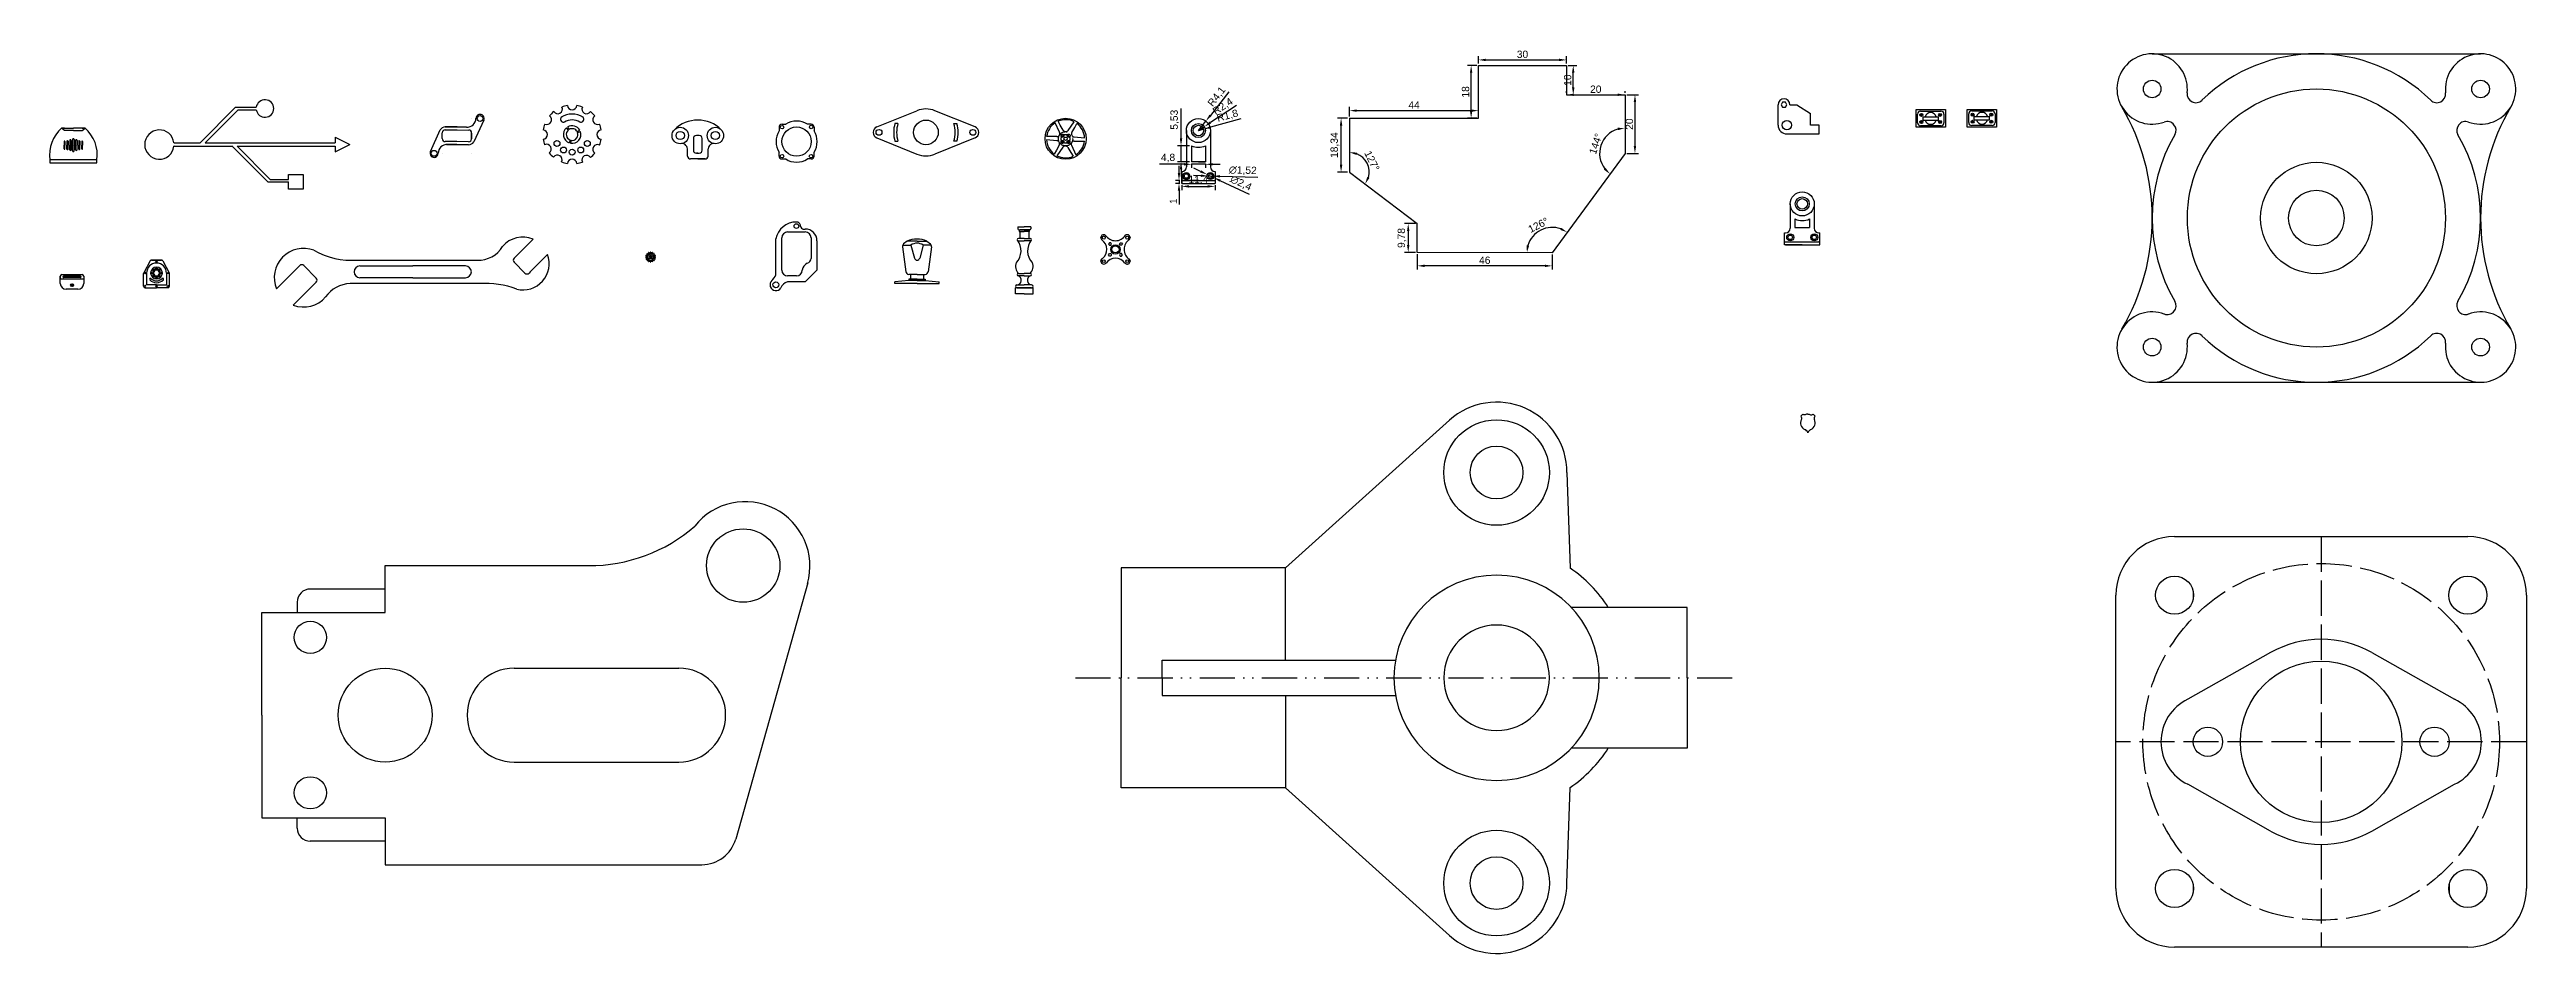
# Model space of a CAD drawing. Header units: millimetres. Extents: x 26815 to 55931, y 5808 to 11910.
# Drawn here: x 27118 to 27963, y 5944 to 6253 of the extents above; entities that cross this region are included whole.
import ezdxf

# ---------------------------------------------------------------- set-up
doc = ezdxf.new("R2010")
doc.units = ezdxf.units.MM
doc.linetypes.add('ACAD_ISO02W100', pattern=[15, 12, -3])
doc.linetypes.add('ACAD_ISO12W100', pattern=[21, 12, -3, 0, -3, 0, -3])
doc.styles.get("Standard").update_dxf_attribs({"font": 'arial.ttf'})
doc.dimstyles.new('ISO-25', dxfattribs={"dimtxt": 2.5, "dimasz": 2.5, "dimexe": 1.25, "dimexo": 0.625, "dimtad": 1, "dimtxsty": 'Standard', "dimcen": 2.5, "dimadec": 0, "dimazin": 0, "dimtfac": 1, "dimtmove": 0, "dimatfit": 3, "dimfxl": 1, "dimarcsym": 0})

msp = doc.modelspace()

# ---------------------------------------------------------------- blocks, each defined once
blk = doc.blocks.new('*D1')
at = {"color": 0, "lineweight": -2, "transparency": 16777216}
for p, q in [((27504.4, 6206.45), (27504.4, 6204.8)), ((27506.9, 6206.05), (27513.3, 6206.05)), ((27515.8, 6206.45), (27515.8, 6204.8))]:
    blk.add_line(p, q, dxfattribs=at)
at = {"color": 0, "transparency": 16777216}
for points in [[(27506.9, 6206.47), (27506.9, 6205.64), (27504.4, 6206.05)], [(27513.3, 6206.47), (27513.3, 6205.64), (27515.8, 6206.05)]]:
    blk.add_solid(points, dxfattribs=at)
at = {"layer": 'Defpoints', "color": 0, "transparency": 16777216}
for p in [(27504.4, 6207.08), (27515.8, 6207.08), (27515.8, 6206.05)]:
    blk.add_point(p, dxfattribs=at)
at = {"color": 0, "transparency": 16777216, "insert": (27510.1, 6208.18), "char_height": 2.5, "attachment_point": 5}
blk.add_mtext('11,4', dxfattribs=at)
blk = doc.blocks.new('*D2')
at = {"color": 0, "lineweight": -2, "transparency": 16777216}
for p, q in [((27520.5, 6238.29), (27514.19, 6230.27)), ((27510.1, 6225.08), (27512.64, 6228.3))]:
    blk.add_line(p, q, dxfattribs=at)
at = {"color": 0, "transparency": 16777216}
blk.add_solid([(27513.86, 6230.52), (27514.51, 6230.01), (27512.64, 6228.3)], dxfattribs=at)
at = {"layer": 'Defpoints', "color": 0, "transparency": 16777216}
for p in [(27512.64, 6228.3), (27510.1, 6225.08)]:
    blk.add_point(p, dxfattribs=at)
at = {"color": 0, "transparency": 16777216, "insert": (27516.44, 6236.58), "char_height": 2.5, "attachment_point": 5, "rotation": 51.81252}
blk.add_mtext('R4,1', dxfattribs=at)
blk = doc.blocks.new('*D3')
at = {"color": 0, "lineweight": -2, "transparency": 16777216}
for p, q in [((27510.1, 6225.08), (27512.11, 6226.4)), ((27523.1, 6233.68), (27514.19, 6227.78))]:
    blk.add_line(p, q, dxfattribs=at)
at = {"color": 0, "transparency": 16777216}
blk.add_solid([(27513.96, 6228.13), (27514.42, 6227.44), (27512.11, 6226.4)], dxfattribs=at)
at = {"layer": 'Defpoints', "color": 0, "transparency": 16777216}
for p in [(27512.11, 6226.4), (27510.1, 6225.08)]:
    blk.add_point(p, dxfattribs=at)
at = {"color": 0, "transparency": 16777216, "insert": (27518.51, 6233.2), "char_height": 2.5, "attachment_point": 5, "rotation": 33.52458}
blk.add_mtext('R2,4', dxfattribs=at)
blk = doc.blocks.new('*D4')
at = {"color": 0, "lineweight": -2, "transparency": 16777216}
for p, q in [((27510.1, 6225.08), (27511.84, 6225.55)), ((27524.57, 6229.04), (27514.25, 6226.21))]:
    blk.add_line(p, q, dxfattribs=at)
at = {"color": 0, "transparency": 16777216}
blk.add_solid([(27514.14, 6226.61), (27514.36, 6225.81), (27511.84, 6225.55)], dxfattribs=at)
at = {"layer": 'Defpoints', "color": 0, "transparency": 16777216}
for p in [(27511.84, 6225.55), (27510.1, 6225.08)]:
    blk.add_point(p, dxfattribs=at)
at = {"color": 0, "transparency": 16777216, "insert": (27520.06, 6230.01), "char_height": 2.5, "attachment_point": 5, "rotation": 15.30226}
blk.add_mtext('R1,8', dxfattribs=at)
blk = doc.blocks.new('*D5')
at = {"color": 0, "lineweight": -2, "transparency": 16777216}
for p, q in [((27510.94, 6209.68), (27508.45, 6209.76)), ((27513.44, 6209.6), (27514.96, 6209.55)), ((27530.39, 6209.06), (27517.46, 6209.47))]:
    blk.add_line(p, q, dxfattribs=at)
at = {"color": 0, "transparency": 16777216}
for points in [[(27510.96, 6210.1), (27510.93, 6209.27), (27513.44, 6209.6)], [(27517.47, 6209.89), (27517.45, 6209.06), (27514.96, 6209.55)]]:
    blk.add_solid(points, dxfattribs=at)
at = {"layer": 'Defpoints', "color": 0, "transparency": 16777216}
for p in [(27513.44, 6209.6), (27514.96, 6209.55)]:
    blk.add_point(p, dxfattribs=at)
at = {"color": 0, "transparency": 16777216, "insert": (27525.25, 6211.39), "char_height": 2.5, "attachment_point": 5, "rotation": 358.15218}
blk.add_mtext('∅1,52', dxfattribs=at)
blk = doc.blocks.new('*D6')
at = {"color": 0, "lineweight": -2, "transparency": 16777216}
for p, q in [((27510.86, 6211.17), (27508.6, 6212.24)), ((27513.12, 6210.09), (27515.29, 6209.06)), ((27527.48, 6203.25), (27517.54, 6207.99))]:
    blk.add_line(p, q, dxfattribs=at)
at = {"color": 0, "transparency": 16777216}
for points in [[(27511.04, 6211.55), (27510.68, 6210.79), (27513.12, 6210.09)], [(27517.72, 6208.36), (27517.36, 6207.61), (27515.29, 6209.06)]]:
    blk.add_solid(points, dxfattribs=at)
at = {"layer": 'Defpoints', "color": 0, "transparency": 16777216}
for p in [(27513.12, 6210.09), (27515.29, 6209.06)]:
    blk.add_point(p, dxfattribs=at)
at = {"color": 0, "transparency": 16777216, "insert": (27524.57, 6207.04), "char_height": 2.5, "attachment_point": 5, "rotation": 334.5288}
blk.add_mtext('∅2,4', dxfattribs=at)
blk = doc.blocks.new('*D8')
at = {"color": 0, "lineweight": -2, "transparency": 16777216}
for p, q in [((27503.49, 6210.58), (27503.49, 6213.08)), ((27503.78, 6208.08), (27502.24, 6208.08)), ((27503.78, 6207.08), (27502.24, 6207.08)), ((27503.49, 6208.08), (27503.49, 6207.08)), ((27503.49, 6204.58), (27503.49, 6199.91))]:
    blk.add_line(p, q, dxfattribs=at)
at = {"color": 0, "transparency": 16777216}
for points in [[(27503.07, 6210.58), (27503.9, 6210.58), (27503.49, 6208.08)], [(27503.07, 6204.58), (27503.9, 6204.58), (27503.49, 6207.08)]]:
    blk.add_solid(points, dxfattribs=at)
at = {"layer": 'Defpoints', "color": 0, "transparency": 16777216}
for p in [(27503.49, 6207.08), (27504.4, 6208.08), (27504.4, 6207.08)]:
    blk.add_point(p, dxfattribs=at)
at = {"color": 0, "transparency": 16777216, "insert": (27501.61, 6200.99), "char_height": 2.5, "attachment_point": 5, "rotation": 90}
blk.add_mtext('1', dxfattribs=at)
blk = doc.blocks.new('*D10')
at = {"color": 0, "lineweight": -2, "transparency": 16777216}
for p, q in [((27505.2, 6213.58), (27496.8, 6213.58)), ((27507.7, 6213.75), (27507.7, 6212.33)), ((27512.5, 6213.58), (27507.7, 6213.58)), ((27512.5, 6213.75), (27512.5, 6212.33)), ((27515, 6213.58), (27517.5, 6213.58))]:
    blk.add_line(p, q, dxfattribs=at)
at = {"color": 0, "transparency": 16777216}
for points in [[(27505.2, 6214), (27505.2, 6213.16), (27507.7, 6213.58)], [(27515, 6214), (27515, 6213.16), (27512.5, 6213.58)]]:
    blk.add_solid(points, dxfattribs=at)
at = {"layer": 'Defpoints', "color": 0, "transparency": 16777216}
for p in [(27507.7, 6214.38), (27507.7, 6213.58), (27512.5, 6214.38)]:
    blk.add_point(p, dxfattribs=at)
at = {"color": 0, "transparency": 16777216, "insert": (27499.75, 6215.71), "char_height": 2.5, "attachment_point": 5}
blk.add_mtext('4,8', dxfattribs=at)
blk = doc.blocks.new('*D11')
at = {"color": 0, "lineweight": -2, "transparency": 16777216}
for p, q in [((27504.18, 6222.41), (27504.18, 6232.65)), ((27507.08, 6219.91), (27502.93, 6219.91)), ((27504.18, 6214.38), (27504.18, 6219.91)), ((27507.08, 6214.38), (27502.93, 6214.38)), ((27504.18, 6211.88), (27504.18, 6209.38))]:
    blk.add_line(p, q, dxfattribs=at)
at = {"color": 0, "transparency": 16777216}
for points in [[(27503.77, 6222.41), (27504.6, 6222.41), (27504.18, 6219.91)], [(27503.77, 6211.88), (27504.6, 6211.88), (27504.18, 6214.38)]]:
    blk.add_solid(points, dxfattribs=at)
at = {"layer": 'Defpoints', "color": 0, "transparency": 16777216}
for p in [(27504.18, 6219.91), (27507.7, 6219.91), (27507.7, 6214.38)]:
    blk.add_point(p, dxfattribs=at)
at = {"color": 0, "transparency": 16777216, "insert": (27502.06, 6228.78), "char_height": 2.5, "attachment_point": 5, "rotation": 90}
blk.add_mtext('5,53', dxfattribs=at)
blk = doc.blocks.new('*D12')
at = {"color": 0, "lineweight": -2, "transparency": 16777216}
for p, q in [((27605.62, 6247.91), (27605.62, 6250.42)), ((27608.12, 6249.17), (27633.12, 6249.17)), ((27635.62, 6247.91), (27635.62, 6250.42))]:
    blk.add_line(p, q, dxfattribs=at)
at = {"color": 0, "transparency": 16777216}
for points in [[(27608.12, 6249.59), (27608.12, 6248.75), (27605.62, 6249.17)], [(27633.12, 6249.59), (27633.12, 6248.75), (27635.62, 6249.17)]]:
    blk.add_solid(points, dxfattribs=at)
at = {"layer": 'Defpoints', "color": 0, "transparency": 16777216}
for p in [(27605.62, 6247.28), (27635.62, 6249.17), (27635.62, 6247.28)]:
    blk.add_point(p, dxfattribs=at)
at = {"color": 0, "transparency": 16777216, "insert": (27620.62, 6251.07), "char_height": 2.5, "attachment_point": 5}
blk.add_mtext('30', dxfattribs=at)
blk = doc.blocks.new('*D13')
at = {"color": 0, "lineweight": -2, "transparency": 16777216}
for p, q in [((27605, 6247.28), (27601.86, 6247.28)), ((27603.11, 6231.78), (27603.11, 6244.78)), ((27605, 6229.28), (27601.86, 6229.28))]:
    blk.add_line(p, q, dxfattribs=at)
at = {"color": 0, "transparency": 16777216}
for points in [[(27602.7, 6244.78), (27603.53, 6244.78), (27603.11, 6247.28)], [(27602.7, 6231.78), (27603.53, 6231.78), (27603.11, 6229.28)]]:
    blk.add_solid(points, dxfattribs=at)
at = {"layer": 'Defpoints', "color": 0, "transparency": 16777216}
for p in [(27603.11, 6247.28), (27605.62, 6247.28), (27605.62, 6229.28)]:
    blk.add_point(p, dxfattribs=at)
at = {"color": 0, "transparency": 16777216, "insert": (27601.21, 6238.28), "char_height": 2.5, "attachment_point": 5, "rotation": 90}
blk.add_mtext('18', dxfattribs=at)
blk = doc.blocks.new('*D14')
at = {"color": 0, "lineweight": -2, "transparency": 16777216}
for p, q in [((27561.62, 6229.91), (27561.62, 6233.13)), ((27564.12, 6231.88), (27603.12, 6231.88)), ((27605.62, 6229.91), (27605.62, 6233.13))]:
    blk.add_line(p, q, dxfattribs=at)
at = {"color": 0, "transparency": 16777216}
for points in [[(27564.12, 6232.29), (27564.12, 6231.46), (27561.62, 6231.88)], [(27603.12, 6232.29), (27603.12, 6231.46), (27605.62, 6231.88)]]:
    blk.add_solid(points, dxfattribs=at)
at = {"layer": 'Defpoints', "color": 0, "transparency": 16777216}
for p in [(27561.62, 6229.28), (27605.62, 6231.88), (27605.62, 6229.28)]:
    blk.add_point(p, dxfattribs=at)
at = {"color": 0, "transparency": 16777216, "insert": (27583.62, 6233.75), "char_height": 2.5, "attachment_point": 5}
blk.add_mtext('44', dxfattribs=at)
blk = doc.blocks.new('*D15')
at = {"color": 0, "lineweight": -2, "transparency": 16777216}
for p, q in [((27561, 6229.28), (27557.51, 6229.28)), ((27558.76, 6213.44), (27558.76, 6226.78)), ((27561, 6210.94), (27557.51, 6210.94))]:
    blk.add_line(p, q, dxfattribs=at)
at = {"color": 0, "transparency": 16777216}
for points in [[(27558.35, 6226.78), (27559.18, 6226.78), (27558.76, 6229.28)], [(27558.35, 6213.44), (27559.18, 6213.44), (27558.76, 6210.94)]]:
    blk.add_solid(points, dxfattribs=at)
at = {"layer": 'Defpoints', "color": 0, "transparency": 16777216}
for p in [(27558.76, 6229.28), (27561.62, 6229.28), (27561.62, 6210.94)]:
    blk.add_point(p, dxfattribs=at)
at = {"color": 0, "transparency": 16777216, "insert": (27556.64, 6220.11), "char_height": 2.5, "attachment_point": 5, "rotation": 90}
blk.add_mtext('18,34', dxfattribs=at)
blk = doc.blocks.new('*D16')
at = {"color": 0, "lineweight": -2, "transparency": 16777216}
for p, q in [((27636.25, 6247.28), (27639.18, 6247.28)), ((27637.93, 6239.78), (27637.93, 6244.78)), ((27636.25, 6237.28), (27639.18, 6237.28))]:
    blk.add_line(p, q, dxfattribs=at)
at = {"color": 0, "transparency": 16777216}
for points in [[(27637.51, 6244.78), (27638.35, 6244.78), (27637.93, 6247.28)], [(27637.51, 6239.78), (27638.35, 6239.78), (27637.93, 6237.28)]]:
    blk.add_solid(points, dxfattribs=at)
at = {"layer": 'Defpoints', "color": 0, "transparency": 16777216}
for p in [(27635.62, 6247.28), (27637.93, 6247.28), (27635.62, 6237.28)]:
    blk.add_point(p, dxfattribs=at)
at = {"color": 0, "transparency": 16777216, "insert": (27636.03, 6242.28), "char_height": 2.5, "attachment_point": 5, "rotation": 90}
blk.add_mtext('10', dxfattribs=at)
blk = doc.blocks.new('*D17')
at = {"color": 0, "lineweight": -2, "transparency": 16777216}
for p, q in [((27656.25, 6237.28), (27660.23, 6237.28)), ((27658.98, 6234.78), (27658.98, 6219.78)), ((27656.25, 6217.28), (27660.23, 6217.28))]:
    blk.add_line(p, q, dxfattribs=at)
at = {"color": 0, "transparency": 16777216}
for points in [[(27658.56, 6234.78), (27659.39, 6234.78), (27658.98, 6237.28)], [(27658.56, 6219.78), (27659.39, 6219.78), (27658.98, 6217.28)]]:
    blk.add_solid(points, dxfattribs=at)
at = {"layer": 'Defpoints', "color": 0, "transparency": 16777216}
for p in [(27655.62, 6237.28), (27655.62, 6217.28), (27658.98, 6217.28)]:
    blk.add_point(p, dxfattribs=at)
at = {"color": 0, "transparency": 16777216, "insert": (27657.08, 6227.28), "char_height": 2.5, "attachment_point": 5, "rotation": 90}
blk.add_mtext('20', dxfattribs=at)
blk = doc.blocks.new('*D18')
at = {"color": 0, "lineweight": -2, "transparency": 16777216}
for p, q in [((27635.62, 6237.91), (27635.62, 6238.53)), ((27638.12, 6237.28), (27653.12, 6237.28)), ((27655.62, 6237.91), (27655.62, 6238.53))]:
    blk.add_line(p, q, dxfattribs=at)
at = {"color": 0, "transparency": 16777216}
for points in [[(27638.12, 6237.7), (27638.12, 6236.87), (27635.62, 6237.28)], [(27653.12, 6237.7), (27653.12, 6236.87), (27655.62, 6237.28)]]:
    blk.add_solid(points, dxfattribs=at)
at = {"layer": 'Defpoints', "color": 0, "transparency": 16777216}
for p in [(27635.62, 6237.28), (27655.62, 6237.28), (27655.62, 6237.28)]:
    blk.add_point(p, dxfattribs=at)
at = {"color": 0, "transparency": 16777216, "insert": (27645.62, 6239.18), "char_height": 2.5, "attachment_point": 5}
blk.add_mtext('20', dxfattribs=at)
blk = doc.blocks.new('*D19')
at = {"color": 0, "lineweight": -2, "transparency": 16777216}
for p, q in [((27584.12, 6193.34), (27580.41, 6193.34)), ((27584.12, 6183.56), (27580.41, 6183.56)), ((27581.66, 6190.84), (27581.66, 6186.06))]:
    blk.add_line(p, q, dxfattribs=at)
at = {"color": 0, "transparency": 16777216}
for points in [[(27581.25, 6190.84), (27582.08, 6190.84), (27581.66, 6193.34)], [(27581.25, 6186.06), (27582.08, 6186.06), (27581.66, 6183.56)]]:
    blk.add_solid(points, dxfattribs=at)
at = {"layer": 'Defpoints', "color": 0, "transparency": 16777216}
for p in [(27584.74, 6193.34), (27581.66, 6183.56), (27584.74, 6183.56)]:
    blk.add_point(p, dxfattribs=at)
at = {"color": 0, "transparency": 16777216, "insert": (27579.54, 6188.45), "char_height": 2.5, "attachment_point": 5, "rotation": 90}
blk.add_mtext('9,78', dxfattribs=at)
blk = doc.blocks.new('*D20')
at = {"color": 0, "lineweight": -2, "transparency": 16777216}
for p, q in [((27584.76, 6182.93), (27584.76, 6177.7)), ((27628.26, 6178.95), (27587.26, 6178.95)), ((27630.76, 6182.81), (27630.76, 6177.7))]:
    blk.add_line(p, q, dxfattribs=at)
at = {"color": 0, "transparency": 16777216}
for points in [[(27587.26, 6179.37), (27587.26, 6178.54), (27584.76, 6178.95)], [(27628.26, 6179.37), (27628.26, 6178.54), (27630.76, 6178.95)]]:
    blk.add_solid(points, dxfattribs=at)
at = {"layer": 'Defpoints', "color": 0, "transparency": 16777216}
for p in [(27584.76, 6183.56), (27630.76, 6183.44), (27584.76, 6178.95)]:
    blk.add_point(p, dxfattribs=at)
at = {"color": 0, "transparency": 16777216, "insert": (27607.76, 6180.86), "char_height": 2.5, "attachment_point": 5}
blk.add_mtext('46', dxfattribs=at)
blk = doc.blocks.new('*D21')
at = {"color": 0, "lineweight": -2, "transparency": 16777216}
blk.add_arc((27561.62, 6210.94), 6.71, 344.19582, 68.51639, dxfattribs=at)
at = {"color": 0, "transparency": 16777216}
for points in [[(27564, 6216.77), (27564.16, 6217.59), (27561.62, 6217.65)], [(27568.45, 6208.93), (27567.7, 6209.3), (27566.96, 6206.88)]]:
    blk.add_solid(points, dxfattribs=at)
at = {"layer": 'Defpoints', "color": 0, "transparency": 16777216}
for p in [(27561.62, 6229.28), (27561.62, 6210.94), (27561.62, 6210.94), (27568.3, 6211.54), (27584.74, 6193.34)]:
    blk.add_point(p, dxfattribs=at)
at = {"color": 0, "transparency": 16777216, "insert": (27569.32, 6214.75), "char_height": 2.5, "attachment_point": 5, "rotation": 296.3561}
blk.add_mtext('127°', dxfattribs=at)
blk = doc.blocks.new('*D22')
at = {"color": 0, "lineweight": -2, "transparency": 16777216}
blk.add_arc((27630.76, 6183.44), 8.64, 70.33844, 163.20404, dxfattribs=at)
at = {"color": 0, "transparency": 16777216}
for points in [[(27633.86, 6191.94), (27633.47, 6191.2), (27635.87, 6190.4)], [(27622.9, 6185.87), (27622.08, 6185.99), (27622.12, 6183.46)]]:
    blk.add_solid(points, dxfattribs=at)
at = {"layer": 'Defpoints', "color": 0, "transparency": 16777216}
for p in [(27655.62, 6217.28), (27629.89, 6192.03), (27584.76, 6183.56), (27630.76, 6183.44), (27630.76, 6183.44)]:
    blk.add_point(p, dxfattribs=at)
at = {"color": 0, "transparency": 16777216, "insert": (27626.01, 6192.84), "char_height": 2.5, "attachment_point": 5, "rotation": 26.77124}
blk.add_mtext('126°', dxfattribs=at)
blk = doc.blocks.new('*D23')
at = {"color": 0, "lineweight": -2, "transparency": 16777216}
blk.add_arc((27655.62, 6217.28), 8.69, 106.53119, 217.16385, dxfattribs=at)
at = {"color": 0, "transparency": 16777216}
for points in [[(27653.09, 6226.03), (27653.21, 6225.21), (27655.62, 6225.98)], [(27648.99, 6212.33), (27648.4, 6211.73), (27650.48, 6210.28)]]:
    blk.add_solid(points, dxfattribs=at)
at = {"layer": 'Defpoints', "color": 0, "transparency": 16777216}
for p in [(27655.62, 6237.28), (27649.17, 6223.11), (27655.62, 6217.28), (27655.62, 6217.28), (27630.76, 6183.44)]:
    blk.add_point(p, dxfattribs=at)
at = {"color": 0, "transparency": 16777216, "insert": (27645.57, 6220.58), "char_height": 2.5, "attachment_point": 5, "rotation": 71.84752}
blk.add_mtext('144°', dxfattribs=at)
blk = doc.blocks.new('*U25')
for p, q in [((-1.99, 0.19), (-2.76, 1.51)), ((-0.98, -1.54), (-1.99, 0.19)), ((0.7, -1.61), (2.76, 1.32))]:
    blk.add_line(p, q)
for centre, radius, start, end in [((-0.2, -4.47), 6.5, 62.90577, 113.12991), ((-0.12, -1.03), 1, 210.21245, 324.90829)]:
    blk.add_arc(centre, radius, start, end)
blk = doc.blocks.new('*U26')
at = {"color": 0, "linetype": 'ByBlock', "lineweight": -2, "transparency": 16777216}
for p, rotation in [((27600.36, 6115.17), 59.99999999999999), ((27608.09, 6114.82), 299.9999999999999), ((27600.15, 6110.7), 120), ((27603.92, 6108.29), 180), ((27607.89, 6110.35), 240)]:
    blk.add_blockref('*U25', p, dxfattribs=dict(at, rotation=rotation))
blk.add_blockref('*U25', (27604.33, 6117.23), dxfattribs=at)
blk = doc.blocks.new('*U27')
at = {"color": 7, "linetype": 'Continuous', "true_color": 0xffffff}
for q in [(0.19, 0.05), (0.19, -0.05)]:
    blk.add_line((0.19, 0), q, dxfattribs=at)
for centre, start, end in [((-0.09, -0.31), 52.10718, 103.70772), ((-0.09, 0.31), 256.29228, 307.89282)]:
    blk.add_arc(centre, 0.455, start, end, dxfattribs=at)
blk = doc.blocks.new('*U28')
at = {"color": 0, "linetype": 'ByBlock', "lineweight": -2, "transparency": 16777216}
for p, rotation in [((27323.28, 6183.4), 89.99999999999991), ((27323.84, 6183.29), 67.49999999999993), ((27324.32, 6182.97), 44.99999999999996), ((27324.64, 6182.5), 22.49999999999998)]:
    blk.add_blockref('*U27', p, dxfattribs=dict(at, rotation=rotation))
blk.add_blockref('*U27', (27324.75, 6181.93), dxfattribs=at)
blk = doc.blocks.new('*U29')
at = {"color": 7, "linetype": 'Continuous', "true_color": 0xffffff}
for q in [(0.19, 0.05), (0.19, -0.05)]:
    blk.add_line((0.19, 0), q, dxfattribs=at)
for centre, start, end in [((-0.09, -0.31), 52.10718, 103.70772), ((-0.09, 0.31), 256.29228, 307.89282)]:
    blk.add_arc(centre, 0.455, start, end, dxfattribs=at)
blk = doc.blocks.new('*U30')
at = {"color": 0, "linetype": 'ByBlock', "lineweight": -2, "transparency": 16777216}
for p, rotation in [((27323.28, 6183.4), 89.99999999999991), ((27323.84, 6183.29), 67.49999999999993), ((27324.32, 6182.97), 44.99999999999996), ((27324.64, 6182.5), 22.49999999999998)]:
    blk.add_blockref('*U29', p, dxfattribs=dict(at, rotation=rotation))
blk.add_blockref('*U29', (27324.75, 6181.93), dxfattribs=at)
blk = doc.blocks.new('*U31')
at = {"color": 7, "linetype": 'Continuous', "true_color": 0xffffff}
for q in [(0.19, 0.05), (0.19, -0.05)]:
    blk.add_line((0.19, 0), q, dxfattribs=at)
for centre, start, end in [((-0.09, -0.31), 52.10718, 103.70772), ((-0.09, 0.31), 256.29228, 307.89282)]:
    blk.add_arc(centre, 0.455, start, end, dxfattribs=at)
blk = doc.blocks.new('*U32')
at = {"color": 0, "linetype": 'ByBlock', "lineweight": -2, "transparency": 16777216}
for p, rotation in [((27323.28, 6183.4), 89.99999999999991), ((27323.84, 6183.29), 67.49999999999993), ((27324.32, 6182.97), 44.99999999999996), ((27324.64, 6182.5), 22.49999999999998)]:
    blk.add_blockref('*U31', p, dxfattribs=dict(at, rotation=rotation))
blk.add_blockref('*U31', (27324.75, 6181.93), dxfattribs=at)
blk = doc.blocks.new('*U33')
at = {"color": 7, "linetype": 'Continuous', "true_color": 0xffffff}
for q in [(0.19, 0.05), (0.19, -0.05)]:
    blk.add_line((0.19, 0), q, dxfattribs=at)
for centre, start, end in [((-0.09, -0.31), 52.10718, 103.70772), ((-0.09, 0.31), 256.29228, 307.89282)]:
    blk.add_arc(centre, 0.455, start, end, dxfattribs=at)
blk = doc.blocks.new('*U34')
at = {"color": 0, "linetype": 'ByBlock', "lineweight": -2, "transparency": 16777216}
for p, rotation in [((27323.28, 6183.4), 89.99999999999991), ((27323.84, 6183.29), 67.49999999999993), ((27324.32, 6182.97), 44.99999999999996), ((27324.64, 6182.5), 22.49999999999998)]:
    blk.add_blockref('*U33', p, dxfattribs=dict(at, rotation=rotation))
blk.add_blockref('*U33', (27324.75, 6181.93), dxfattribs=at)
blk = doc.blocks.new('Mat')
for p, q in [((0, 6), (10, 6)), ((0, 0), (0, 6)), ((10, 0), (0, 0)), ((0.5, 1.5), (0.5, 4.5)), ((1.5, 5.5), (8.5, 5.5)), ((8.5, 0.5), (1.5, 0.5)), ((2.4, 3.6), (7.6, 3.6)), ((2.4, 2.4), (2.4, 3.6)), ((2.4, 2.4), (7.6, 2.4)), ((7.6, 2.4), (7.6, 3.6)), ((9.5, 4.5), (9.5, 1.5)), ((10, 6), (10, 0))]:
    blk.add_line(p, q)
for centre, radius in [((1.8, 4.2), 0.5), ((1.8, 1.8), 0.5), ((1.8, 4.2), 0.3), ((1.8, 1.8), 0.3), ((8.2, 4.2), 0.5), ((8.2, 1.8), 0.5), ((8.2, 4.2), 0.3), ((8.2, 1.8), 0.3)]:
    blk.add_circle(centre, radius)
for centre, radius, start, end in [((1.5, 4.5), 1, 90, 180), ((1.5, 1.5), 1, 180, 270), ((5, 3), 2, 17.4576, 162.5424), ((5, 3), 2, 197.4576, 342.5424), ((8.5, 4.5), 1, 0, 90), ((8.5, 1.5), 1, 270, 0)]:
    blk.add_arc(centre, radius, start, end)

# ---------------------------------------------------------------- dimensions: what is measured, and where the dimension line sits
for base, p1, p2, picture, middle in [((27635.623, 6249.171), (27605.623, 6247.283), (27635.623, 6247.283), '*D12', (27620.623, 6251.073)), ((27605.623, 6231.875), (27561.623, 6229.283), (27605.623, 6229.283), '*D14', (27583.623, 6233.75)), ((27655.623, 6237.283), (27635.623, 6237.283), (27655.623, 6237.283), '*D18', (27645.623, 6239.184)), ((27507.705, 6213.581), (27512.505, 6214.378), (27507.705, 6214.378), '*D10', (27499.751, 6215.708)), ((27584.756, 6178.954), (27630.756, 6183.436), (27584.756, 6183.558), '*D20', (27607.756, 6180.856))]:
    dim = msp.add_linear_dim(base=base, p1=p1, p2=p2, dimstyle='ISO-25')
    dim.commit()
    dim.dimension.update_dxf_attribs({"geometry": picture, "text_midpoint": middle})
for base, p1, p2, picture, middle in [((27603.112, 6247.283), (27605.623, 6229.283), (27605.623, 6247.283), '*D13', (27601.211, 6238.283)), ((27637.929, 6247.283), (27635.623, 6237.283), (27635.623, 6247.283), '*D16', (27636.028, 6242.283)), ((27658.978, 6217.283), (27655.623, 6237.283), (27655.623, 6217.283), '*D17', (27657.077, 6227.283)), ((27504.183, 6219.908), (27507.705, 6214.378), (27507.705, 6219.908), '*D11', (27502.055, 6228.78)), ((27558.764, 6229.283), (27561.623, 6210.943), (27561.623, 6229.283), '*D15', (27556.636, 6220.113)), ((27503.488, 6207.078), (27504.405, 6208.078), (27504.405, 6207.078), '*D8', (27501.608, 6200.993)), ((27581.663, 6183.558), (27584.743, 6193.338), (27584.743, 6183.558), '*D19', (27579.536, 6188.448))]:
    dim = msp.add_linear_dim(base=base, p1=p1, p2=p2, angle=90, dimstyle='ISO-25')
    dim.commit()
    dim.dimension.update_dxf_attribs({"geometry": picture, "text_midpoint": middle})
for mpoint, picture, middle in [((27512.64, 6228.301), '*D2', (27516.442, 6236.576)), ((27512.105, 6226.404), '*D3', (27518.51, 6233.198)), ((27511.841, 6225.553), '*D4', (27520.618, 6227.955))]:
    dim = msp.add_radius_dim(center=(27510.105, 6225.078), mpoint=mpoint, dimstyle='ISO-25')
    dim.commit()
    dim.dimension.update_dxf_attribs({"geometry": picture, "text_midpoint": middle})
for base, line1, line2, picture, middle in [((27649.172, 6223.112), ((27655.623, 6217.283), (27630.756, 6183.436)), ((27655.623, 6237.283), (27655.623, 6217.283)), '*D23', (27645.575, 6220.577)), ((27568.303, 6211.544), ((27561.623, 6210.943), (27584.743, 6193.338)), ((27561.623, 6229.283), (27561.623, 6210.943)), '*D21', (27569.317, 6214.755)), ((27629.891, 6192.029), ((27655.623, 6217.283), (27630.756, 6183.436)), ((27630.756, 6183.436), (27584.756, 6183.558)), '*D22', (27626.009, 6192.844))]:
    dim = msp.add_angular_dim_2l(base=base, line1=line1, line2=line2, dimstyle='ISO-25')
    dim.commit()
    dim.dimension.update_dxf_attribs({"geometry": picture, "text_midpoint": middle})
dim = msp.add_linear_dim(base=(27515.805, 6206.054), p1=(27504.405, 6207.078), p2=(27515.805, 6207.078), dimstyle='ISO-25')
dim.commit()
dim.dimension.update_dxf_attribs({"geometry": '*D1', "text_midpoint": (27510.105, 6206.054), "dimtype": 160})
for p1, p2, picture, middle in [((27513.443, 6209.603), (27514.962, 6209.553), '*D5', (27525.176, 6209.224)), ((27513.119, 6210.094), (27515.286, 6209.062), '*D6', (27523.642, 6205.081))]:
    dim = msp.add_diameter_dim_2p(p1=p1, p2=p2, dimstyle='ISO-25')
    dim.commit()
    dim.dimension.update_dxf_attribs({"geometry": picture, "text_midpoint": middle})

# ---------------------------------------------------------------- linework, layer by layer
for p, q in [((27835.356, 6251.261), (27947.356, 6251.261)), ((27605.623, 6229.283), (27605.623, 6247.283)), ((27605.623, 6247.283), (27635.623, 6247.283)), ((27635.623, 6247.283), (27635.623, 6237.283)), ((27635.623, 6237.283), (27655.623, 6237.283)), ((27655.623, 6237.283), (27655.623, 6217.283)), ((27707.813, 6226.916), (27707.813, 6233.911)), ((27709.307, 6234.792), (27708.813, 6233.911)), ((27708.813, 6233.911), (27709.306, 6233.041)), ((27710.307, 6234.773), (27709.307, 6234.792)), ((27710.306, 6233.043), (27710.813, 6233.911)), ((27710.813, 6233.911), (27710.307, 6234.773)), ((27711.813, 6233.911), (27714.213, 6233.911)), ((27711.813, 6233.911), (27712.102, 6233.911)), ((27714.213, 6233.911), (27718.813, 6230.934)), ((27561.623, 6229.283), (27605.623, 6229.283)), ((27561.623, 6229.283), (27561.623, 6210.943)), ((27709.306, 6233.041), (27710.306, 6233.043)), ((27718.813, 6226.934), (27718.813, 6230.934)), ((27721.813, 6226.934), (27718.813, 6226.934)), ((27721.813, 6223.934), (27721.813, 6226.934)), ((27506.005, 6225.078), (27506.005, 6212.678)), ((27506.005, 6225.078), (27506.005, 6212.678)), ((27506.005, 6225.078), (27506.005, 6212.678)), ((27507.705, 6219.908), (27507.705, 6214.378)), ((27512.505, 6219.908), (27512.505, 6214.378)), ((27514.205, 6225.078), (27514.205, 6212.678)), ((27514.205, 6225.078), (27514.205, 6212.678)), ((27514.205, 6225.078), (27514.205, 6212.678)), ((27514.205, 6225.078), (27514.205, 6212.678)), ((27655.623, 6217.283), (27630.756, 6183.436)), ((27710.818, 6223.916), (27721.813, 6223.934)), ((27504.405, 6211.078), (27504.405, 6207.078)), ((27504.405, 6207.078), (27504.405, 6211.078)), ((27512.505, 6214.378), (27507.705, 6214.378)), ((27510.105, 6214.378), (27512.505, 6214.378)), ((27515.805, 6211.078), (27515.805, 6207.078)), ((27561.623, 6210.943), (27584.743, 6193.338)), ((27510.105, 6208.078), (27504.405, 6208.078)), ((27504.405, 6208.078), (27515.805, 6208.078)), ((27504.405, 6207.078), (27515.805, 6207.078)), ((27510.105, 6208.078), (27510.105, 6208.078)), ((27711.925, 6200.075), (27711.925, 6191.775)), ((27720.125, 6200.075), (27720.125, 6191.775)), ((27584.756, 6183.558), (27584.743, 6193.338)), ((27711.925, 6191.775), (27711.925, 6191.775)), ((27713.525, 6194.952), (27713.525, 6191.975)), ((27713.525, 6191.975), (27718.525, 6191.975)), ((27718.525, 6194.952), (27718.525, 6191.975)), ((27720.125, 6191.775), (27720.125, 6191.775)), ((27630.756, 6183.436), (27584.756, 6183.558)), ((27710.025, 6186.175), (27710.025, 6190.175)), ((27710.025, 6190.175), (27710.325, 6190.175)), ((27710.025, 6186.175), (27710.025, 6187.175)), ((27710.025, 6187.175), (27710.325, 6187.175)), ((27716.025, 6186.175), (27710.025, 6186.175)), ((27710.325, 6190.175), (27710.325, 6190.175)), ((27710.325, 6187.175), (27721.725, 6187.175)), ((27710.325, 6186.175), (27721.725, 6186.175)), ((27716.025, 6186.175), (27722.025, 6186.175)), ((27721.725, 6190.175), (27721.725, 6190.175)), ((27721.725, 6190.175), (27722.025, 6190.175)), ((27722.025, 6187.175), (27721.725, 6187.175)), ((27722.025, 6186.175), (27722.025, 6190.175)), ((27722.025, 6186.175), (27722.025, 6188.675)), ((27722.025, 6186.175), (27722.025, 6187.175)), ((27835.356, 6139.261), (27947.356, 6139.261)), ((27843.001, 6086.65), (27943.001, 6086.65)), ((27823.001, 5966.65), (27823.001, 6066.65)), ((27849.354, 6068.024), (27849.354, 6065.276)), ((27849.501, 6066.65), (27849.354, 6066.65)), ((27963.001, 6066.65), (27963.001, 5966.65)), ((27875.751, 6047.104), (27847.567, 6031.14)), ((27910.251, 6047.104), (27938.435, 6031.14)), ((27875.751, 5986.197), (27847.567, 6002.161)), ((27910.251, 5986.197), (27938.435, 6002.161)), ((27849.354, 5968.024), (27849.354, 5965.276)), ((27849.501, 5966.65), (27849.354, 5966.65)), ((27936.648, 5966.65), (27936.501, 5966.65)), ((27936.648, 5968.024), (27936.648, 5965.276)), ((27943.001, 5946.65), (27843.001, 5946.65))]:
    msp.add_line(p, q)
at = {"color": 7, "linetype": 'Continuous', "true_color": 0xffffff}
for p, q in [((27123.447, 6225.915), (27122.447, 6225.915)), ((27122.447, 6225.915), (27126.447, 6225.915)), ((27123.447, 6225.115), (27122.447, 6225.915)), ((27130.447, 6225.915), (27126.447, 6225.915)), ((27129.447, 6225.915), (27130.447, 6225.915)), ((27129.447, 6225.115), (27130.447, 6225.915)), ((27169.677, 6220.912), (27181.79, 6233.024)), ((27171.374, 6220.912), (27182.638, 6232.176)), ((27181.79, 6233.024), (27188.819, 6233.024)), ((27182.638, 6232.176), (27188.821, 6232.176)), ((27248.181, 6217.901), (27251.516, 6225.308)), ((27257.257, 6226.323), (27253.257, 6226.323)), ((27253.257, 6226.323), (27257.257, 6226.323)), ((27253.257, 6225.323), (27257.257, 6225.323)), ((27257.287, 6225.322), (27261.287, 6225.262)), ((27257.303, 6226.322), (27260.521, 6226.273)), ((27260.521, 6226.273), (27257.303, 6226.322)), ((27260.521, 6226.273), (27259.802, 6226.284)), ((27262.347, 6229.241), (27262.347, 6229.241)), ((27266.414, 6228.605), (27262.967, 6221.251)), ((27293.087, 6229.819), (27293.076, 6229.839)), ((27294.084, 6228.06), (27294.073, 6228.079)), ((27295.254, 6225.263), (27294.612, 6226.029)), ((27295.535, 6225.459), (27295.033, 6226.324)), ((27298.993, 6228.06), (27299.004, 6228.079)), ((27299.99, 6229.819), (27300.001, 6229.839)), ((27123.327, 6221.355), (27123.327, 6220.115)), ((27123.327, 6218.875), (27123.327, 6220.115)), ((27126.447, 6225.115), (27123.447, 6225.115)), ((27123.567, 6221.355), (27123.567, 6220.115)), ((27123.567, 6218.875), (27123.567, 6220.115)), ((27124.267, 6221.475), (27124.267, 6220.115)), ((27124.267, 6218.755), (27124.267, 6220.115)), ((27124.627, 6221.475), (27124.627, 6220.115)), ((27124.627, 6218.755), (27124.627, 6220.115)), ((27125.207, 6221.715), (27125.207, 6220.115)), ((27125.207, 6218.515), (27125.207, 6220.115)), ((27125.687, 6221.715), (27125.687, 6220.115)), ((27125.687, 6218.515), (27125.687, 6220.115)), ((27126.147, 6222.015), (27126.147, 6220.115)), ((27126.147, 6218.215), (27126.147, 6220.115)), ((27126.447, 6225.115), (27129.447, 6225.115)), ((27126.747, 6222.015), (27126.747, 6220.115)), ((27126.747, 6218.215), (27126.747, 6220.115)), ((27127.207, 6221.715), (27127.207, 6220.115)), ((27127.207, 6218.515), (27127.207, 6220.115)), ((27127.687, 6221.715), (27127.687, 6220.115)), ((27127.687, 6218.515), (27127.687, 6220.115)), ((27128.267, 6221.475), (27128.267, 6220.115)), ((27128.267, 6218.755), (27128.267, 6220.115)), ((27128.627, 6221.475), (27128.627, 6220.115)), ((27128.627, 6218.755), (27128.627, 6220.115)), ((27129.327, 6221.355), (27129.327, 6220.115)), ((27129.327, 6218.875), (27129.327, 6220.115)), ((27129.567, 6221.355), (27129.567, 6220.115)), ((27129.567, 6218.875), (27129.567, 6220.115)), ((27160.774, 6220.912), (27160.738, 6220.912)), ((27160.774, 6219.712), (27160.738, 6219.712)), ((27160.774, 6220.912), (27169.677, 6220.912)), ((27160.774, 6220.912), (27160.774, 6220.912)), ((27160.774, 6219.712), (27180.626, 6219.712)), ((27170.774, 6219.712), (27180.774, 6219.712)), ((27171.374, 6220.912), (27215.774, 6220.912)), ((27180.626, 6219.712), (27192.739, 6207.599)), ((27182.323, 6219.712), (27193.587, 6208.448)), ((27182.323, 6219.712), (27215.774, 6219.712)), ((27215.774, 6222.812), (27215.774, 6220.912)), ((27215.774, 6222.812), (27220.774, 6220.312)), ((27215.774, 6217.812), (27220.774, 6220.312)), ((27215.774, 6219.712), (27215.774, 6217.812)), ((27252.257, 6222.323), (27252.257, 6224.323)), ((27252.257, 6217.328), (27252.257, 6217.328)), ((27257.257, 6221.323), (27253.257, 6221.323)), ((27257.257, 6220.323), (27253.676, 6220.323)), ((27253.676, 6220.323), (27257.257, 6220.323)), ((27253.676, 6220.323), (27254.757, 6220.323)), ((27257.211, 6220.323), (27261.211, 6220.262)), ((27261.211, 6220.262), (27257.211, 6220.323)), ((27261.226, 6221.262), (27257.227, 6221.323)), ((27257.257, 6221.322), (27257.257, 6221.323)), ((27257.257, 6221.323), (27257.257, 6221.322)), ((27257.257, 6221.322), (27257.257, 6221.323)), ((27257.257, 6221.323), (27257.257, 6221.322)), ((27262.272, 6224.247), (27262.241, 6222.247)), ((27262.257, 6222.323), (27262.257, 6224.323)), ((27262.257, 6217.328), (27262.257, 6217.328)), ((27295.848, 6221.852), (27295.503, 6220.914)), ((27296.2, 6221.758), (27296.031, 6220.773)), ((27298.279, 6224.715), (27299.149, 6225.207)), ((27298.415, 6224.42), (27299.354, 6224.765)), ((27134.447, 6215.115), (27118.447, 6215.115)), ((27118.447, 6215.115), (27118.447, 6214.115)), ((27118.447, 6214.115), (27134.447, 6214.115)), ((27134.447, 6214.115), (27134.447, 6215.115)), ((27193.587, 6208.448), (27199.77, 6208.448)), ((27199.768, 6210.099), (27204.768, 6210.099)), ((27199.768, 6208.448), (27199.768, 6210.099)), ((27204.768, 6210.099), (27204.768, 6205.099)), ((27192.739, 6207.599), (27199.768, 6207.599)), ((27199.768, 6205.099), (27199.768, 6207.599)), ((27204.768, 6205.099), (27199.768, 6205.099)), ((27448.541, 6192.254), (27450.74, 6192.254)), ((27448.541, 6192.22), (27448.541, 6192.254)), ((27448.541, 6192.22), (27448.541, 6191.52)), ((27452.94, 6192.254), (27450.74, 6192.254)), ((27452.94, 6192.22), (27452.94, 6192.254)), ((27452.94, 6192.22), (27452.94, 6191.52)), ((27276.773, 6181.611), (27283.206, 6188.044)), ((27366.021, 6175.898), (27366.021, 6188.124)), ((27368.021, 6177.505), (27368.021, 6188.505)), ((27370.021, 6190.505), (27376.021, 6190.505)), ((27375.35, 6191.505), (27376.021, 6191.505)), ((27378.021, 6188.505), (27378.021, 6181.505)), ((27380.021, 6187.505), (27380.021, 6177.505)), ((27409.221, 6185.488), (27410.355, 6176.921)), ((27409.311, 6186.052), (27412.007, 6186.052)), ((27410.783, 6187.342), (27409.593, 6186.405)), ((27414.146, 6187.342), (27410.783, 6187.342)), ((27412.007, 6186.052), (27412.001, 6186.052)), ((27412.007, 6186.052), (27412.001, 6186.052)), ((27412.007, 6186.052), (27412.001, 6186.052)), ((27412.001, 6186.052), (27413.24, 6181.572)), ((27414.146, 6187.342), (27417.51, 6187.342)), ((27416.291, 6186.052), (27415.053, 6181.572)), ((27416.286, 6186.052), (27416.291, 6186.052)), ((27416.286, 6186.052), (27416.291, 6186.052)), ((27416.286, 6186.052), (27416.291, 6186.052)), ((27418.982, 6186.052), (27416.286, 6186.052)), ((27417.51, 6187.342), (27418.699, 6186.405)), ((27419.072, 6185.488), (27417.938, 6176.921)), ((27450.74, 6188.32), (27448.74, 6188.32)), ((27448.74, 6187.52), (27450.74, 6187.52)), ((27448.841, 6191.22), (27450.74, 6191.22)), ((27450.74, 6191.22), (27449.24, 6191.22)), ((27449.24, 6190.62), (27450.74, 6190.62)), ((27449.24, 6190.62), (27449.24, 6188.32)), ((27452.64, 6191.22), (27450.74, 6191.22)), ((27450.74, 6191.22), (27452.24, 6191.22)), ((27452.24, 6190.62), (27450.74, 6190.62)), ((27450.74, 6188.32), (27452.74, 6188.32)), ((27452.74, 6187.52), (27450.74, 6187.52)), ((27452.24, 6190.62), (27452.24, 6188.32)), ((27476.83, 6188.518), (27476.83, 6188.631)), ((27477.68, 6189.563), (27477.978, 6189.563)), ((27479.742, 6186.835), (27479.492, 6186.402)), ((27479.492, 6186.402), (27479.742, 6185.969)), ((27479.492, 6182.725), (27479.742, 6183.158)), ((27480.242, 6186.835), (27479.742, 6186.835)), ((27479.742, 6185.969), (27480.242, 6185.969)), ((27479.742, 6183.158), (27480.242, 6183.158)), ((27480.492, 6186.402), (27480.242, 6186.835)), ((27480.242, 6185.969), (27480.492, 6186.402)), ((27480.242, 6183.158), (27480.492, 6182.725)), ((27483.169, 6186.402), (27483.419, 6186.835)), ((27483.419, 6185.969), (27483.169, 6186.402)), ((27483.419, 6183.158), (27483.169, 6182.725)), ((27483.419, 6186.835), (27483.919, 6186.835)), ((27483.919, 6185.969), (27483.419, 6185.969)), ((27483.919, 6183.158), (27483.419, 6183.158)), ((27483.919, 6186.835), (27484.169, 6186.402)), ((27484.169, 6186.402), (27483.919, 6185.969)), ((27484.169, 6182.725), (27483.919, 6183.158)), ((27486.83, 6188.631), (27486.83, 6188.518)), ((27121.985, 6172.949), (27121.985, 6175.449)), ((27121.985, 6175.449), (27121.985, 6174.549)), ((27122.485, 6175.949), (27129.485, 6175.949)), ((27122.485, 6175.949), (27122.985, 6175.949)), ((27122.985, 6175.149), (27122.985, 6175.349)), ((27123.185, 6175.549), (27128.785, 6175.549)), ((27128.785, 6174.949), (27123.185, 6174.949)), ((27128.985, 6175.349), (27128.985, 6175.149)), ((27129.985, 6175.449), (27129.985, 6172.949)), ((27150.403, 6172.009), (27150.403, 6176.381)), ((27152.661, 6180.648), (27150.464, 6176.621)), ((27150.778, 6176.725), (27150.653, 6176.509)), ((27150.653, 6176.509), (27150.778, 6176.292)), ((27151.028, 6176.725), (27150.778, 6176.725)), ((27150.778, 6176.292), (27151.028, 6176.292)), ((27151.153, 6176.509), (27151.028, 6176.725)), ((27151.028, 6176.292), (27151.153, 6176.509)), ((27151.403, 6176.509), (27151.403, 6172.509)), ((27154.803, 6180.909), (27153.1, 6180.909)), ((27153.1, 6180.909), (27154.803, 6180.909)), ((27154.553, 6180.409), (27154.678, 6180.625)), ((27154.678, 6180.625), (27154.553, 6180.409)), ((27154.678, 6180.192), (27154.553, 6180.409)), ((27154.553, 6180.409), (27154.678, 6180.192)), ((27154.678, 6180.625), (27154.928, 6180.625)), ((27154.928, 6180.625), (27154.678, 6180.625)), ((27154.928, 6180.192), (27154.678, 6180.192)), ((27154.678, 6180.192), (27154.928, 6180.192)), ((27154.803, 6180.909), (27156.506, 6180.909)), ((27156.506, 6180.909), (27154.803, 6180.909)), ((27154.928, 6180.625), (27155.053, 6180.409)), ((27155.053, 6180.409), (27154.928, 6180.625)), ((27155.053, 6180.409), (27154.928, 6180.192)), ((27154.928, 6180.192), (27155.053, 6180.409)), ((27156.945, 6180.648), (27159.142, 6176.621)), ((27158.203, 6176.509), (27158.203, 6172.509)), ((27158.453, 6176.509), (27158.578, 6176.725)), ((27158.578, 6176.292), (27158.453, 6176.509)), ((27158.578, 6176.725), (27158.828, 6176.725)), ((27158.828, 6176.292), (27158.578, 6176.292)), ((27158.828, 6176.725), (27158.953, 6176.509)), ((27158.953, 6176.509), (27158.828, 6176.292)), ((27159.203, 6172.009), (27159.203, 6176.381)), ((27203.626, 6179.03), (27195.691, 6171.095)), ((27205.04, 6179.03), (27209.283, 6174.788)), ((27223.128, 6180.909), (27265.022, 6180.909)), ((27224.162, 6178.909), (27242.162, 6178.909)), ((27242.162, 6174.909), (27224.162, 6174.909)), ((27260.162, 6178.909), (27242.162, 6178.909)), ((27242.162, 6174.909), (27260.162, 6174.909)), ((27280.418, 6176.498), (27276.767, 6180.202)), ((27282.253, 6176.909), (27281.837, 6176.493)), ((27282.253, 6176.909), (27288.167, 6182.823)), ((27323.279, 6182.242), (27323.219, 6182.242)), ((27323.219, 6182.242), (27323.219, 6182.175)), ((27323.279, 6182.242), (27323.339, 6182.242)), ((27323.279, 6181.932), (27323.279, 6181.932)), ((27323.279, 6181.932), (27323.279, 6181.932)), ((27323.279, 6181.932), (27323.279, 6181.932)), ((27323.279, 6181.932), (27323.279, 6181.932)), ((27323.279, 6181.932), (27323.279, 6181.932)), ((27323.279, 6181.932), (27323.279, 6181.932)), ((27323.279, 6181.932), (27323.279, 6181.932)), ((27323.279, 6181.932), (27323.279, 6181.932)), ((27323.279, 6181.932), (27323.279, 6181.932)), ((27323.279, 6181.932), (27323.279, 6181.932)), ((27323.279, 6181.932), (27323.279, 6181.932)), ((27323.279, 6181.932), (27323.279, 6181.932)), ((27323.279, 6181.932), (27323.279, 6181.932)), ((27323.279, 6181.932), (27323.279, 6181.932)), ((27323.279, 6181.932), (27323.279, 6181.932)), ((27323.279, 6181.932), (27323.279, 6181.932)), ((27323.279, 6181.932), (27323.279, 6181.932)), ((27323.279, 6181.932), (27323.279, 6181.932)), ((27323.279, 6181.932), (27323.279, 6181.932)), ((27323.279, 6181.932), (27323.279, 6181.932)), ((27323.279, 6181.932), (27323.279, 6181.932)), ((27323.279, 6181.932), (27323.279, 6181.932)), ((27323.279, 6181.932), (27323.279, 6181.932)), ((27323.279, 6181.932), (27323.279, 6181.932)), ((27323.279, 6181.932), (27323.279, 6181.932)), ((27323.279, 6181.932), (27323.279, 6181.932)), ((27323.279, 6181.932), (27323.279, 6181.932)), ((27323.279, 6181.932), (27323.279, 6181.932)), ((27323.339, 6182.242), (27323.339, 6182.175)), ((27373.021, 6175.505), (27370.021, 6175.505)), ((27376.021, 6173.505), (27380.021, 6177.505)), ((27414.146, 6176.052), (27411.346, 6176.052)), ((27411.346, 6176.052), (27411.346, 6176.052)), ((27411.946, 6176.052), (27411.946, 6174.452)), ((27414.146, 6176.052), (27416.946, 6176.052)), ((27416.346, 6176.052), (27416.346, 6174.452)), ((27416.946, 6176.052), (27416.946, 6176.052)), ((27448.74, 6176.354), (27450.74, 6176.354)), ((27450.74, 6175.554), (27448.74, 6175.554)), ((27452.74, 6176.354), (27450.74, 6176.354)), ((27450.74, 6175.554), (27452.74, 6175.554)), ((27476.83, 6180.495), (27476.83, 6180.609)), ((27479.742, 6182.292), (27479.492, 6182.725)), ((27480.242, 6182.292), (27479.742, 6182.292)), ((27480.492, 6182.725), (27480.242, 6182.292)), ((27483.169, 6182.725), (27483.419, 6182.292)), ((27483.419, 6182.292), (27483.919, 6182.292)), ((27483.919, 6182.292), (27484.169, 6182.725)), ((27485.981, 6179.563), (27485.683, 6179.563)), ((27486.83, 6180.609), (27486.83, 6180.495)), ((27121.985, 6174.549), (27129.985, 6174.549)), ((27127.985, 6170.949), (27123.985, 6170.949)), ((27125.869, 6172.379), (27125.637, 6172.44)), ((27125.869, 6172.319), (27125.637, 6172.258)), ((27125.9, 6172.434), (27125.73, 6172.603)), ((27125.9, 6172.264), (27125.73, 6172.095)), ((27125.954, 6172.465), (27125.89, 6172.696)), ((27125.954, 6172.233), (27125.89, 6172.002)), ((27125.985, 6172.349), (27125.985, 6172.349)), ((27125.985, 6172.349), (27125.985, 6172.349)), ((27125.985, 6172.349), (27125.985, 6172.349)), ((27125.985, 6172.349), (27125.985, 6172.349)), ((27126.017, 6172.465), (27126.081, 6172.696)), ((27126.017, 6172.233), (27126.081, 6172.002)), ((27126.071, 6172.434), (27126.241, 6172.603)), ((27126.071, 6172.264), (27126.241, 6172.095)), ((27126.102, 6172.379), (27126.334, 6172.44)), ((27126.102, 6172.319), (27126.334, 6172.258)), ((27150.778, 6172.225), (27150.653, 6172.009)), ((27150.653, 6172.009), (27150.778, 6171.792)), ((27151.028, 6172.225), (27150.778, 6172.225)), ((27150.778, 6171.792), (27151.028, 6171.792)), ((27150.903, 6171.509), (27154.803, 6171.509)), ((27151.153, 6172.009), (27151.028, 6172.225)), ((27151.028, 6171.792), (27151.153, 6172.009)), ((27154.803, 6172.509), (27151.403, 6172.509)), ((27154.553, 6172.009), (27154.678, 6172.225)), ((27154.678, 6172.225), (27154.553, 6172.009)), ((27154.678, 6171.792), (27154.553, 6172.009)), ((27154.553, 6172.009), (27154.678, 6171.792)), ((27154.678, 6172.225), (27154.928, 6172.225)), ((27154.928, 6172.225), (27154.678, 6172.225)), ((27154.928, 6171.792), (27154.678, 6171.792)), ((27154.678, 6171.792), (27154.928, 6171.792)), ((27154.803, 6172.509), (27158.203, 6172.509)), ((27158.703, 6171.509), (27154.803, 6171.509)), ((27154.928, 6172.225), (27155.053, 6172.009)), ((27155.053, 6172.009), (27154.928, 6172.225)), ((27155.053, 6172.009), (27154.928, 6171.792)), ((27154.928, 6171.792), (27155.053, 6172.009)), ((27158.453, 6172.009), (27158.578, 6172.225)), ((27158.578, 6171.792), (27158.453, 6172.009)), ((27158.578, 6172.225), (27158.828, 6172.225)), ((27158.828, 6171.792), (27158.578, 6171.792)), ((27158.828, 6172.225), (27158.953, 6172.009)), ((27158.953, 6172.009), (27158.828, 6171.792)), ((27209.283, 6173.374), (27201.447, 6165.537)), ((27265.022, 6172.909), (27220.794, 6172.909)), ((27376.021, 6173.505), (27369.962, 6173.505)), ((27411.346, 6173.952), (27406.546, 6173.452)), ((27406.546, 6172.952), (27406.546, 6173.452)), ((27414.146, 6172.952), (27406.546, 6172.952)), ((27414.146, 6174.452), (27411.346, 6174.452)), ((27411.346, 6174.452), (27411.346, 6173.952)), ((27414.146, 6173.952), (27411.346, 6173.952)), ((27414.146, 6174.452), (27416.946, 6174.452)), ((27414.146, 6173.952), (27416.946, 6173.952)), ((27414.146, 6172.952), (27421.746, 6172.952)), ((27416.946, 6174.452), (27416.946, 6173.952)), ((27416.946, 6173.952), (27421.746, 6173.452)), ((27421.746, 6172.952), (27421.746, 6173.452)), ((27447.74, 6169.454), (27447.74, 6171.454)), ((27447.74, 6169.454), (27447.74, 6171.454)), ((27448.24, 6171.454), (27447.74, 6171.454)), ((27450.74, 6169.454), (27447.74, 6169.454)), ((27448.24, 6172.454), (27450.74, 6172.454)), ((27448.24, 6171.454), (27450.74, 6171.454)), ((27450.74, 6171.454), (27448.24, 6171.454)), ((27453.24, 6172.454), (27450.74, 6172.454)), ((27453.24, 6171.454), (27450.74, 6171.454)), ((27450.74, 6171.454), (27453.24, 6171.454)), ((27450.74, 6169.454), (27453.74, 6169.454)), ((27453.24, 6171.454), (27453.74, 6171.454)), ((27453.74, 6169.454), (27453.74, 6171.454)), ((27453.74, 6169.454), (27453.74, 6171.454))]:
    msp.add_line(p, q, dxfattribs=at)
at = {"linetype": 'Continuous'}
for p, q in [((27367.107, 6226.251), (27367.107, 6225.001)), ((27368.107, 6227.251), (27369.357, 6227.251)), ((27378.047, 6227.251), (27376.797, 6227.251)), ((27379.047, 6226.251), (27379.047, 6225.001)), ((27400.434, 6226.316), (27414.107, 6231.846)), ((27407.652, 6227.462), (27406.608, 6227.462)), ((27433.948, 6226.316), (27420.275, 6231.846)), ((27426.73, 6227.462), (27427.774, 6227.462)), ((27335.899, 6216.39), (27335.899, 6218.89)), ((27337.899, 6222.39), (27337.899, 6218.39)), ((27339.899, 6223.39), (27338.899, 6223.39)), ((27338.899, 6217.39), (27339.399, 6217.39)), ((27339.399, 6217.39), (27338.899, 6217.39)), ((27339.399, 6217.39), (27339.399, 6217.39)), ((27339.399, 6217.39), (27339.399, 6217.39)), ((27339.399, 6217.39), (27339.899, 6217.39)), ((27339.399, 6217.39), (27339.899, 6217.39)), ((27340.899, 6218.39), (27340.899, 6222.39)), ((27342.899, 6216.39), (27342.899, 6218.89)), ((27367.107, 6225.001), (27367.107, 6224.966)), ((27367.107, 6217.642), (27367.107, 6217.666)), ((27367.107, 6216.392), (27367.107, 6217.642)), ((27379.047, 6225.001), (27379.047, 6224.976)), ((27379.047, 6217.642), (27379.047, 6217.666)), ((27379.047, 6216.392), (27379.047, 6217.642)), ((27400.418, 6222.6), (27414.114, 6217.07)), ((27406.609, 6221.458), (27407.654, 6221.455)), ((27433.964, 6222.6), (27420.268, 6217.07)), ((27427.773, 6221.458), (27426.728, 6221.455)), ((27341.899, 6215.39), (27336.899, 6215.39)), ((27339.399, 6215.39), (27336.899, 6215.39)), ((27339.399, 6215.39), (27341.899, 6215.39)), ((27368.107, 6215.392), (27369.357, 6215.392)), ((27378.047, 6215.392), (27376.797, 6215.392)), ((27539.796, 6075.979), (27595.742, 6126.32)), ((27635.796, 6108.479), (27636.842, 6075.865)), ((27354.882, 6098.533), (27354.882, 6098.753)), ((27232.756, 6060.753), (27232.756, 6076.753)), ((27232.756, 6076.753), (27303.028, 6076.753)), ((27511.796, 6075.979), (27483.796, 6075.979)), ((27483.796, 6075.979), (27483.796, 6038.479)), ((27539.796, 6075.979), (27511.796, 6075.979)), ((27539.796, 6044.479), (27539.796, 6075.979)), ((27232.756, 6068.753), (27207.256, 6068.753)), ((27376.882, 6070.886), (27352.307, 5983.504)), ((27190.756, 6025.753), (27190.756, 6060.753)), ((27190.756, 6060.753), (27232.756, 6060.753)), ((27202.756, 6064.253), (27202.756, 6060.753)), ((27676.796, 6062.479), (27637.271, 6062.479)), ((27676.796, 6038.479), (27676.796, 6062.479)), ((27276.756, 6041.753), (27332.882, 6041.753)), ((27497.796, 6038.479), (27497.796, 6044.479)), ((27497.796, 6044.479), (27577.314, 6044.479)), ((27483.796, 6000.979), (27483.796, 6038.479)), ((27497.796, 6038.479), (27497.796, 6032.479)), ((27497.796, 6032.479), (27577.314, 6032.479)), ((27539.796, 6032.479), (27539.796, 6000.979)), ((27676.796, 6038.479), (27676.796, 6014.479)), ((27190.756, 6025.753), (27190.756, 5990.753)), ((27676.796, 6014.479), (27637.271, 6014.479)), ((27276.756, 6009.753), (27332.882, 6009.753)), ((27511.796, 6000.979), (27483.796, 6000.979)), ((27539.796, 6000.979), (27511.796, 6000.979)), ((27539.796, 6000.979), (27595.742, 5950.638)), ((27635.796, 5968.479), (27636.842, 6001.093)), ((27190.756, 5990.753), (27232.756, 5990.753)), ((27202.756, 5987.253), (27202.756, 5990.753)), ((27232.756, 5990.753), (27232.756, 5974.753)), ((27232.756, 5982.753), (27207.256, 5982.753)), ((27232.756, 5974.753), (27340.756, 5974.753))]:
    msp.add_line(p, q, dxfattribs=at)
at = {"linetype": 'ACAD_ISO02W100'}
for p, q in [((27893.001, 6086.65), (27893.001, 5946.65)), ((27963.001, 6016.65), (27823.001, 6016.65))]:
    msp.add_line(p, q, dxfattribs=at)
at = {"linetype": 'ACAD_ISO12W100'}
msp.add_line((27468.164, 6038.479), (27692.34, 6038.479), dxfattribs=at)
at = {"linetype": 'Continuous'}
for points in [[(27717.956, 6128.42, 0.1572604), (27717.08, 6128.137, -0.331888), (27716.203, 6128.42), (27715.496, 6127.713, -0.3445797), (27715.714, 6126.525)], [(27717.956, 6128.42, -0.1572604), (27718.832, 6128.137, 0.331888), (27719.709, 6128.42), (27720.416, 6127.713, 0.3445797), (27720.199, 6126.525)]]:
    msp.add_lwpolyline(points, format="xyb", dxfattribs=at)
for centre, radius in [((27835.356, 6239.261), 3), ((27947.356, 6239.261), 3), ((27891.356, 6195.261), 44), ((27464.805, 6222.279), 7), ((27510.105, 6225.078), 4.1), ((27510.105, 6225.078), 2.4), ((27510.105, 6225.078), 1.8), ((27710.819, 6226.934), 1.6), ((27464.805, 6222.279), 1.5), ((27464.805, 6222.279), 0.56), ((27506.005, 6209.578), 1.2), ((27506.005, 6209.578), 0.76), ((27514.202, 6209.578), 1.2), ((27514.202, 6209.578), 0.76), ((27891.356, 6195.261), 19), ((27716.025, 6200.075), 4.1), ((27716.025, 6200.075), 2.4), ((27716.025, 6200.075), 1.8), ((27891.356, 6195.261), 9.5), ((27711.925, 6188.675), 1.2), ((27711.925, 6188.675), 0.76), ((27720.125, 6188.675), 1.2), ((27720.125, 6188.675), 0.76), ((27835.356, 6151.261), 3), ((27947.356, 6151.261), 3), ((27843.001, 6066.65), 6.5), ((27943.001, 6066.65), 6.5), ((27893.001, 6016.65), 27.5), ((27854.354, 6016.65), 5), ((27931.648, 6016.65), 5), ((27843.001, 5966.65), 6.5), ((27943.001, 5966.65), 6.5)]:
    msp.add_circle(centre, radius)
at = {"color": 7, "linetype": 'Continuous', "true_color": 0xffffff}
for centre, radius in [((27265.147, 6229.198), 1), ((27249.457, 6217.328), 1), ((27291.363, 6220.694), 1), ((27293.609, 6218.457), 1), ((27296.538, 6217.729), 1), ((27296.538, 6217.729), 1), ((27299.468, 6218.457), 1), ((27301.714, 6220.694), 1), ((27373.021, 6192.505), 0.8), ((27477.829, 6188.574), 0.5), ((27481.83, 6184.563), 1.6), ((27481.83, 6184.563), 1.2), ((27485.832, 6188.574), 0.5), ((27153.103, 6176.509), 0.2), ((27153.103, 6176.509), 0.15), ((27153.601, 6177.711), 0.2), ((27153.601, 6175.307), 0.2), ((27153.601, 6177.711), 0.15), ((27153.601, 6175.307), 0.15), ((27154.803, 6178.209), 0.2), ((27154.803, 6178.209), 0.2), ((27154.803, 6174.809), 0.2), ((27154.803, 6174.809), 0.2), ((27154.803, 6178.209), 0.15), ((27154.803, 6178.209), 0.15), ((27154.803, 6174.809), 0.15), ((27154.803, 6174.809), 0.15), ((27156.005, 6177.711), 0.2), ((27156.005, 6175.307), 0.2), ((27156.005, 6177.711), 0.15), ((27156.005, 6175.307), 0.15), ((27156.503, 6176.509), 0.2), ((27156.503, 6176.509), 0.15), ((27477.829, 6180.552), 0.5), ((27485.832, 6180.552), 0.5), ((27125.985, 6172.349), 0.48), ((27366.021, 6172.502), 1)]:
    msp.add_circle(centre, radius, dxfattribs=at)
at = {"linetype": 'Continuous'}
for centre, radius in [((27333.399, 6223.39), 2.8), ((27345.399, 6223.39), 2.8), ((27368.107, 6226.251), 0.6), ((27373.077, 6221.321), 5), ((27378.027, 6226.271), 0.6), ((27401.191, 6224.462), 1), ((27417.191, 6224.462), 4.2), ((27417.191, 6224.462), 4.2), ((27433.191, 6224.462), 1), ((27333.399, 6223.39), 1.4), ((27345.399, 6223.39), 1.4), ((27368.127, 6216.372), 0.6), ((27378.006, 6216.351), 0.6), ((27611.796, 6108.479), 18), ((27611.796, 6108.479), 9), ((27354.882, 6076.753), 12.5), ((27207.256, 6052.261), 5.5), ((27232.756, 6025.753), 16), ((27207.256, 5999.245), 5.5), ((27611.796, 5968.479), 18), ((27611.796, 5968.479), 9)]:
    msp.add_circle(centre, radius, dxfattribs=at)
at = {"linetype": 'ACAD_ISO12W100'}
msp.add_circle((27464.805, 6222.279), 2.435, dxfattribs=at)
at = {"linetype": 'ACAD_ISO02W100'}
for centre, radius in [((27463.747, 6221.215), 0.5), ((27463.748, 6223.343), 0.5), ((27464.805, 6222.279), 1.5), ((27465.817, 6221.172), 0.5), ((27465.862, 6223.343), 0.5), ((27893.001, 6016.65), 60.8)]:
    msp.add_circle(centre, radius, dxfattribs=at)
for centre, radius, start, end in [((27835.356, 6239.261), 12, 353.634075, 290.051472), ((27891.356, 6195.261), 56, 45.854499, 134.145501), ((27947.356, 6239.261), 12, 249.948528, 186.365925), ((27709.813, 6233.911), 2, 0, 180), ((27850.264, 6237.598), 3, 173.634075, 314.145501), ((27932.449, 6237.598), 3, 225.854499, 6.365925), ((27710.813, 6226.916), 3, 180, 270.094957), ((27760.69, 6195.261), 74.667, 329.489763, 30.510237), ((27840.499, 6225.171), 3, 329.540046, 110.051472), ((27942.213, 6225.171), 3, 69.948528, 210.459954), ((28022.023, 6195.261), 74.667, 149.489763, 210.510237), ((27510.105, 6225.078), 5.7, 245.098938, 294.901062), ((27891.356, 6195.261), 56, 149.540046, 210.459954), ((27891.356, 6195.261), 56, 329.540046, 30.459954), ((27504.405, 6212.678), 1.6, 270, 0), ((27506.005, 6209.578), 0.76, 360, 270), ((27515.805, 6212.678), 1.6, 180, 270), ((27710.325, 6191.775), 1.6, 270, 0), ((27716.025, 6200.075), 5.7, 243.985634, 296.014366), ((27721.725, 6191.775), 1.6, 180, 270), ((27840.499, 6165.352), 3, 249.948528, 30.459954), ((27942.213, 6165.352), 3, 149.540046, 290.051472), ((27835.356, 6151.261), 12, 69.948528, 6.365925), ((27947.356, 6151.261), 12, 173.634075, 110.051472), ((27850.264, 6152.925), 3, 45.854499, 186.365925), ((27891.356, 6195.261), 56, 225.854499, 314.145501), ((27932.449, 6152.925), 3, 353.634075, 134.145501), ((27843.001, 6066.65), 20, 90, 180), ((27943.001, 6066.65), 20, 0, 90), ((27893.001, 6016.65), 35, 60.470686, 119.529314), ((27854.354, 6016.65), 16, 115.098512, 244.901488), ((27931.648, 6016.65), 16, 295.098512, 64.901488), ((27893.001, 6016.65), 35, 240.470686, 299.529314), ((27843.001, 5966.65), 20, 180, 270), ((27943.001, 5966.65), 20, 270, 0)]:
    msp.add_arc(centre, radius, start, end)
at = {"color": 7, "linetype": 'Continuous', "true_color": 0xffffff}
for centre, radius, start, end in [((27191.79, 6232.608), 3, 188.286857, 172.026591), ((27130.32, 6216.858), 12, 130.999777, 188.353949), ((27122.575, 6216.858), 12, 351.646051, 49.000223), ((27155.774, 6220.312), 5, 6.892103, 353.107897), ((27253.257, 6224.323), 2, 90, 150.492192), ((27253.257, 6224.323), 1, 90, 180), ((27260.748, 6229.265), 3, 265.677098, 359.129861), ((27265.147, 6229.198), 1.4, 332.267197, 179.129822), ((27296.538, 6223.729), 10, 158.948579, 170.822869), ((27296.538, 6223.729), 10, 158.948579, 170.822869), ((27286.538, 6223.729), 1.6, 274.588566, 85.411434), ((27286.538, 6223.729), 1.6, 274.588566, 85.411434), ((27286.538, 6223.729), 1.6, 274.588566, 85.411434), ((27287.898, 6228.764), 1.6, 244.360013, 55.182882), ((27296.538, 6223.729), 10, 128.720026, 140.594316), ((27296.538, 6223.729), 10, 128.720026, 140.594316), ((27291.608, 6232.429), 1.6, 214.131461, 24.954329), ((27293.58, 6228.949), 1.022, 106.591847, 310.460949), ((27296.538, 6223.729), 7, 90, 121.418499), ((27296.538, 6223.729), 10, 99.177131, 110.365763), ((27296.538, 6223.729), 10, 99.177131, 110.365763), ((27296.538, 6223.729), 3, 129.948884, 249.810311), ((27296.538, 6223.729), 5, 58.237822, 121.762178), ((27296.538, 6223.729), 5, 58.237822, 121.762178), ((27296.538, 6233.729), 1.6, 184.588566, 355.411434), ((27296.538, 6233.729), 1.6, 184.588566, 355.411434), ((27296.538, 6223.729), 3, 29.515596, 120.112097), ((27296.538, 6223.729), 2, 29.515596, 120.112097), ((27296.538, 6223.729), 7, 58.581501, 90), ((27296.538, 6223.729), 10, 69.634237, 80.822869), ((27299.497, 6228.949), 1.022, 229.539051, 73.408153), ((27301.469, 6232.429), 1.6, 155.045671, 325.868539), ((27296.538, 6223.729), 10, 39.405684, 51.279974), ((27305.179, 6228.764), 1.6, 124.817118, 295.639987), ((27306.538, 6223.729), 1.6, 94.588566, 265.411434), ((27306.538, 6223.729), 1.6, 94.588566, 265.411434), ((27296.538, 6223.729), 10, 9.177131, 21.051421), ((27123.447, 6221.355), 0.12, 0, 180), ((27123.447, 6218.875), 0.12, 180, 0), ((27124.447, 6221.475), 0.18, 0, 180), ((27124.447, 6218.755), 0.18, 180, 0), ((27125.447, 6221.715), 0.24, 0, 180), ((27125.447, 6218.515), 0.24, 180, 0), ((27126.447, 6222.015), 0.3, 90, 180), ((27126.447, 6218.215), 0.3, 180, 270), ((27126.447, 6222.015), 0.3, 0, 90), ((27126.447, 6218.215), 0.3, 270, 0), ((27127.447, 6221.715), 0.24, 0, 180), ((27127.447, 6218.515), 0.24, 180, 0), ((27128.447, 6221.475), 0.18, 0, 180), ((27128.447, 6218.755), 0.18, 180, 0), ((27129.447, 6221.355), 0.12, 0, 180), ((27129.447, 6218.875), 0.12, 180, 0), ((27249.457, 6217.328), 1.4, 153.137374, 360), ((27253.857, 6217.328), 3, 86.547276, 180.000039), ((27253.257, 6222.323), 1, 180, 270), ((27261.241, 6222.262), 2, 269.129822, 329.622014), ((27261.241, 6222.262), 1, 269.129822, 359.129822), ((27261.272, 6224.262), 1, 359.129822, 89.129822), ((27261.257, 6222.323), 1, 343.734474, 0), ((27261.257, 6224.323), 1, 0, 11.806961), ((27296.538, 6223.729), 10, 189.177131, 200.365763), ((27296.538, 6223.729), 10, 189.177131, 200.365763), ((27287.838, 6218.799), 1.6, 304.131461, 114.954329), ((27296.538, 6223.729), 10, 218.720026, 230.594316), ((27296.538, 6223.729), 10, 218.720026, 230.594316), ((27296.538, 6223.729), 2, 129.948884, 249.810311), ((27296.538, 6223.729), 3, 260.255453, 20.189738), ((27296.538, 6223.729), 2, 260.255453, 20.189738), ((27296.538, 6223.729), 10, 308.720026, 320.594316), ((27296.538, 6223.729), 10, 308.720026, 320.594316), ((27305.179, 6218.695), 1.6, 64.360013, 235.182882), ((27296.538, 6223.729), 10, 338.948579, 350.822869), ((27296.538, 6223.729), 10, 338.948579, 350.822869), ((27291.504, 6215.089), 1.6, 334.360013, 145.182882), ((27296.538, 6223.729), 10, 248.948579, 260.822869), ((27296.538, 6223.729), 10, 248.948579, 260.822869), ((27296.538, 6213.729), 1.6, 4.588566, 175.411434), ((27296.538, 6213.729), 1.6, 4.588566, 175.411434), ((27296.538, 6213.729), 1.6, 4.588566, 175.411434), ((27296.538, 6213.729), 1.6, 4.588566, 175.411434), ((27296.538, 6223.729), 10, 279.177131, 290.365763), ((27296.538, 6223.729), 10, 279.177131, 290.365763), ((27301.469, 6215.029), 1.6, 34.131461, 204.954329), ((27372.982, 6186.824), 7.081, 89.684336, 169.415529), ((27373.021, 6192.505), 1.4, 359.880879, 90), ((27375.421, 6192.502), 1, 179.857054, 274.048108), ((27448.841, 6191.52), 0.3, 180, 270), ((27452.64, 6191.52), 0.3, 270, 0), ((27204.935, 6174.909), 10, 69.265789, 202.421759), ((27221.378, 6206.959), 26.109, 240.383352, 273.843755), ((27264.626, 6190.452), 9.551, 267.621879, 329.113382), ((27279.707, 6179.752), 9, 67.124068, 139.904328), ((27323.279, 6181.932), 1.667, 133.380333, 136.619667), ((27323.279, 6181.932), 1.667, 110.880333, 114.119667), ((27323.279, 6181.932), 1.286, 95.804127, 106.695873), ((27323.279, 6181.932), 1.667, 90, 91.619667), ((27323.279, 6181.932), 1.667, 88.380333, 90), ((27323.279, 6181.932), 1.286, 73.304127, 84.195873), ((27323.279, 6181.932), 1.667, 65.880333, 69.119667), ((27323.279, 6181.932), 1.667, 43.380333, 46.619667), ((27370.021, 6188.505), 2, 90, 180), ((27376.021, 6187.505), 4, 0, 90), ((27376.021, 6188.505), 2, 360, 90), ((27410.212, 6185.619), 1, 128.242812, 187.54008), ((27414.146, 6180.084), 8, 90, 114.860005), ((27414.146, 6182.673), 4, 90, 122.414403), ((27414.146, 6180.084), 8, 65.139995, 90), ((27414.146, 6182.673), 4, 57.585597, 90), ((27418.08, 6185.619), 1, 352.45992, 51.757188), ((27443.62, 6184.093), 6, 318.162174, 37.458653), ((27448.74, 6187.92), 0.4, 90, 270), ((27449.24, 6190.92), 0.3, 90, 270), ((27457.861, 6184.093), 6, 142.541347, 221.837826), ((27452.24, 6190.92), 0.3, 270, 90), ((27452.74, 6187.92), 0.4, 270, 90), ((27477.829, 6188.574), 1, 49.441438, 234.865397), ((27474.87, 6184.544), 4, 309.742708, 54.007534), ((27481.83, 6191.518), 4, 213.086673, 326.913327), ((27488.76, 6184.563), 4, 122.837626, 237.162374), ((27485.832, 6188.574), 1, 319.434765, 130.558562), ((27122.485, 6175.449), 0.5, 90, 180), ((27123.185, 6175.349), 0.2, 90, 180), ((27123.185, 6175.149), 0.2, 180, 270), ((27128.785, 6175.349), 0.2, 0, 90), ((27128.785, 6175.149), 0.2, 270, 0), ((27129.485, 6175.449), 0.5, 0, 90), ((27150.903, 6176.381), 0.5, 151.38954, 180), ((27154.803, 6176.509), 3.4, 90, 180), ((27152.682, 6174.388), 0.3, 45, 225), ((27153.1, 6180.409), 0.5, 90, 151.38954), ((27154.803, 6176.509), 2, 90, 270), ((27154.803, 6176.509), 1.4, 90, 270), ((27154.803, 6176.509), 1, 90, 270), ((27154.803, 6176.509), 3.4, 0, 90), ((27154.803, 6176.509), 2, 270, 90), ((27154.803, 6176.509), 1.4, 270, 90), ((27154.803, 6176.509), 1, 270, 90), ((27156.506, 6180.409), 0.5, 28.61046, 90), ((27156.925, 6174.388), 0.3, 315, 135), ((27158.703, 6176.381), 0.5, 0, 28.61046), ((27204.333, 6178.323), 1, 45, 135), ((27208.576, 6174.081), 1, 315, 45), ((27224.162, 6176.909), 2, 90, 270), ((27260.162, 6176.909), 2, 270, 90), ((27277.48, 6180.904), 1, 135, 224.584666), ((27279.707, 6179.752), 9, 256.682777, 19.951419), ((27281.13, 6177.2), 1, 224.584666, 315), ((27323.279, 6181.932), 1.667, 178.380333, 180), ((27323.279, 6181.932), 1.667, 180, 181.619667), ((27323.279, 6181.932), 1.667, 155.880333, 159.119667), ((27323.279, 6181.932), 1.667, 200.880333, 204.119667), ((27323.279, 6181.932), 1.286, 163.304127, 174.195873), ((27323.279, 6181.932), 1.286, 185.804127, 196.695873), ((27323.279, 6181.932), 1.667, 223.380333, 226.619667), ((27323.279, 6181.932), 1.286, 140.804127, 151.695873), ((27323.279, 6181.932), 1.286, 208.304127, 219.195873), ((27323.279, 6181.932), 1, 90, 180), ((27323.279, 6181.932), 1, 180, 270), ((27323.279, 6181.932), 1.286, 118.304127, 129.195873), ((27323.279, 6181.932), 1.286, 230.804127, 241.695873), ((27323.279, 6181.932), 1.667, 245.880333, 249.119667), ((27323.279, 6181.932), 0.5, 90, 180), ((27323.279, 6181.932), 0.5, 180, 270), ((27323.279, 6181.932), 1.286, 253.304127, 264.195873), ((27323.279, 6181.932), 0.25, 103.88654, 180), ((27323.279, 6181.932), 0.25, 103.88654, 76.11346), ((27323.279, 6181.932), 0.25, 180, 256.11346), ((27323.279, 6181.932), 1.667, 268.380333, 270), ((27323.279, 6181.932), 1, 0, 90), ((27323.279, 6181.932), 0.5, 0, 90), ((27323.279, 6181.932), 1, 270, 0), ((27323.279, 6181.932), 0.5, 270, 0), ((27323.279, 6181.932), 1.667, 270, 271.619667), ((27323.279, 6181.932), 0.25, 0, 76.11346), ((27323.279, 6181.932), 0.25, 283.88654, 0), ((27323.279, 6181.932), 1.286, 275.804127, 286.695873), ((27323.279, 6181.932), 1.667, 290.880333, 294.119667), ((27323.279, 6181.932), 1.286, 50.804127, 61.695873), ((27323.279, 6181.932), 1.286, 298.304127, 309.195873), ((27323.279, 6181.932), 1.286, 28.304127, 39.195873), ((27323.279, 6181.932), 1.286, 320.804127, 331.695873), ((27323.279, 6181.932), 1.667, 313.380333, 316.619667), ((27323.279, 6181.932), 1.286, 5.804127, 16.695873), ((27323.279, 6181.932), 1.286, 343.304127, 354.195873), ((27323.279, 6181.932), 1.667, 20.880333, 24.119667), ((27323.279, 6181.932), 1.667, 335.880333, 339.119667), ((27323.279, 6181.932), 1.667, 0, 1.619667), ((27323.279, 6181.932), 1.667, 358.380333, 0), ((27359.7, 6178.906), 7, 313.944623, 334.544215), ((27370.021, 6177.505), 2, 180, 270), ((27373.021, 6177.505), 2, 270, 0), ((27378.061, 6177.086), 3.07, 116.044809, 172.150402), ((27376.116, 6181.658), 1.91, 288.220711, 355.396268), ((27411.346, 6177.052), 1, 180, 270), ((27414.146, 6181.823), 0.941, 195.451099, 270), ((27414.146, 6181.823), 0.941, 270, 344.548901), ((27416.946, 6177.052), 1, 270, 0), ((27450.74, 6178.685), 3, 152.068748, 230.989141), ((27448.125, 6174.051), 1.6, 272.646313, 73.334789), ((27448.74, 6175.954), 0.4, 90, 270), ((27453.356, 6174.051), 1.6, 106.665211, 267.353687), ((27450.74, 6178.685), 3, 309.010859, 27.931252), ((27452.74, 6175.954), 0.4, 270, 90), ((27477.829, 6180.552), 1, 113.642856, 324.915025), ((27481.83, 6177.481), 4.046, 36.810376, 143.091815), ((27485.832, 6180.552), 1, 214.677981, 40.565235), ((27123.985, 6172.949), 2, 180, 270), ((27125.985, 6172.349), 0.36, 135.145502, 165.374381), ((27125.985, 6172.349), 0.36, 194.625619, 224.854498), ((27125.985, 6172.349), 0.12, 135.145502, 165.374381), ((27125.985, 6172.349), 0.12, 135.145502, 165.374381), ((27125.985, 6172.349), 0.12, 135.145502, 165.374381), ((27125.985, 6172.349), 0.12, 194.625619, 224.854498), ((27125.985, 6172.349), 0.12, 194.625619, 224.854498), ((27125.985, 6172.349), 0.12, 194.625619, 224.854498), ((27125.985, 6172.349), 0.36, 90, 105.436519), ((27125.985, 6172.349), 0.36, 254.563481, 270), ((27125.985, 6172.349), 0.12, 74.563481, 105.436519), ((27125.985, 6172.349), 0.12, 74.563481, 105.436519), ((27125.985, 6172.349), 0.12, 254.563481, 285.436519), ((27125.985, 6172.349), 0.12, 254.563481, 285.436519), ((27125.985, 6172.349), 0.36, 74.563481, 90), ((27125.985, 6172.349), 0.36, 270, 285.436519), ((27125.985, 6172.349), 0.12, 14.625619, 44.854498), ((27125.985, 6172.349), 0.12, 14.625619, 44.854498), ((27125.985, 6172.349), 0.12, 14.625619, 44.854498), ((27125.985, 6172.349), 0.12, 315.145502, 345.374381), ((27125.985, 6172.349), 0.12, 315.145502, 345.374381), ((27125.985, 6172.349), 0.12, 315.145502, 345.374381), ((27125.985, 6172.349), 0.36, 14.625619, 44.854498), ((27125.985, 6172.349), 0.36, 315.145502, 345.374381), ((27127.985, 6172.949), 2, 270, 0), ((27150.903, 6172.009), 0.5, 180, 270), ((27154.803, 6176.509), 3.3, 225, 270), ((27154.803, 6176.509), 2.7, 225, 270), ((27154.803, 6176.509), 2.7, 270, 315), ((27154.803, 6176.509), 3.3, 270, 315), ((27158.703, 6172.009), 0.5, 270, 0), ((27204.935, 6174.909), 10, 249.585792, 319.006182), ((27221.253, 6162.217), 10.702, 92.462003, 145.038786), ((27266.928, 6142.97), 30, 69.092117, 93.642338), ((27366.021, 6172.502), 2, 132.247526, 327.886836), ((27370.98, 6170.142), 3.514, 106.841702, 158.334971), ((27448.24, 6171.954), 0.5, 90, 270), ((27453.24, 6171.954), 0.5, 270, 90)]:
    msp.add_arc(centre, radius, start, end, dxfattribs=at)
at = {"linetype": 'Continuous'}
for centre, radius, start, end in [((27339.399, 6217.39), 11.285, 44.999989, 135), ((27368.107, 6226.251), 1, 90, 180), ((27373.077, 6221.321), 7, 57.893392, 122.106608), ((27378.047, 6226.251), 1, 0, 90), ((27401.167, 6224.455), 2, 111.500639, 248.012785), ((27417.191, 6224.462), 11, 164.17338, 195.848316), ((27417.191, 6224.462), 10, 162.542397, 197.495484), ((27417.191, 6224.464), 8, 67.325246, 112.674754), ((27417.191, 6224.462), 10, 342.504516, 17.457603), ((27417.191, 6224.462), 11, 344.151684, 15.82662), ((27433.215, 6224.455), 2, 291.987215, 68.499361), ((27333.913, 6218.657), 2, 6.68803, 104.880566), ((27338.899, 6222.39), 1, 90, 180), ((27338.899, 6218.39), 1, 180, 270), ((27339.899, 6222.39), 1, 0, 90), ((27339.899, 6218.39), 1, 270, 0), ((27344.886, 6218.657), 2, 75.119405, 173.311978), ((27373.077, 6221.321), 7, 148.523605, 211.476395), ((27373.077, 6221.321), 7, 328.523605, 31.476395), ((27417.191, 6224.455), 8, 247.380135, 292.619865), ((27336.899, 6216.39), 1, 180, 270), ((27341.899, 6216.39), 1, 270, 0), ((27368.107, 6216.392), 1, 180, 270), ((27373.077, 6221.321), 7, 237.893392, 302.106608), ((27378.047, 6216.392), 1, 270, 360), ((27611.796, 6108.479), 24, 0, 131.980817), ((27717.956, 6125.42), 2.5, 152.964763, 245.852169), ((27717.956, 6125.42), 2.5, 294.147831, 27.035237), ((27716.14, 6121.368), 1.94, 20.565173, 68.567694), ((27719.772, 6121.368), 1.94, 111.432306, 159.434827), ((27302.59, 6131.051), 54.3, 269.537856, 311.246678), ((27355.62, 6076.545), 22, 344.292164, 141.555342), ((27611.796, 6038.479), 35, 0, 180), ((27611.796, 6038.479), 45, 32.230953, 56.180354), ((27207.256, 6064.253), 4.5, 90, 180), ((27611.796, 6038.479), 18, 0, 180), ((27276.756, 6025.753), 16, 90, 270), ((27332.882, 6025.753), 16, 270, 90), ((27611.796, 6038.479), 35, 180, 0), ((27611.796, 6038.479), 18, 180, 0), ((27611.796, 6038.479), 45, 303.819646, 327.769047), ((27207.256, 5987.253), 4.5, 180, 270), ((27340.756, 5986.753), 12, 270, 344.292164), ((27611.796, 5968.479), 24, 228.019183, 0)]:
    msp.add_arc(centre, radius, start, end, dxfattribs=at)

# ---------------------------------------------------------------- block references
for name, p in [('*U26', (-139.32, 109.52)), ('Mat', (27754.845, 6226.217)), ('Mat', (27772.308, 6226.298))]:
    msp.add_blockref(name, p)
at = {"color": 7, "linetype": 'Continuous', "true_color": 0xffffff, "xscale": -1}
msp.add_blockref('*U30', (54646.558, 0), dxfattribs=at)
at = {"color": 7, "linetype": 'Continuous', "true_color": 0xffffff}
msp.add_blockref('*U28', (0, 0), dxfattribs=at)
at = {"color": 7, "linetype": 'Continuous', "true_color": 0xffffff, "rotation": 180}
msp.add_blockref('*U34', (54646.558, 12363.864), dxfattribs=at)
at = {"color": 7, "linetype": 'Continuous', "true_color": 0xffffff, "xscale": -1, "rotation": 180}
msp.add_blockref('*U32', (0, 12363.864), dxfattribs=at)

msp.set_redraw_order([(e.dxf.handle, doc.entitydb.next_handle()) for e in msp.query("TEXT MTEXT ATTDEF DIMENSION ARC_DIMENSION")])  # texts and dimensions are drawn at this point

doc.saveas('drawing.dxf')
